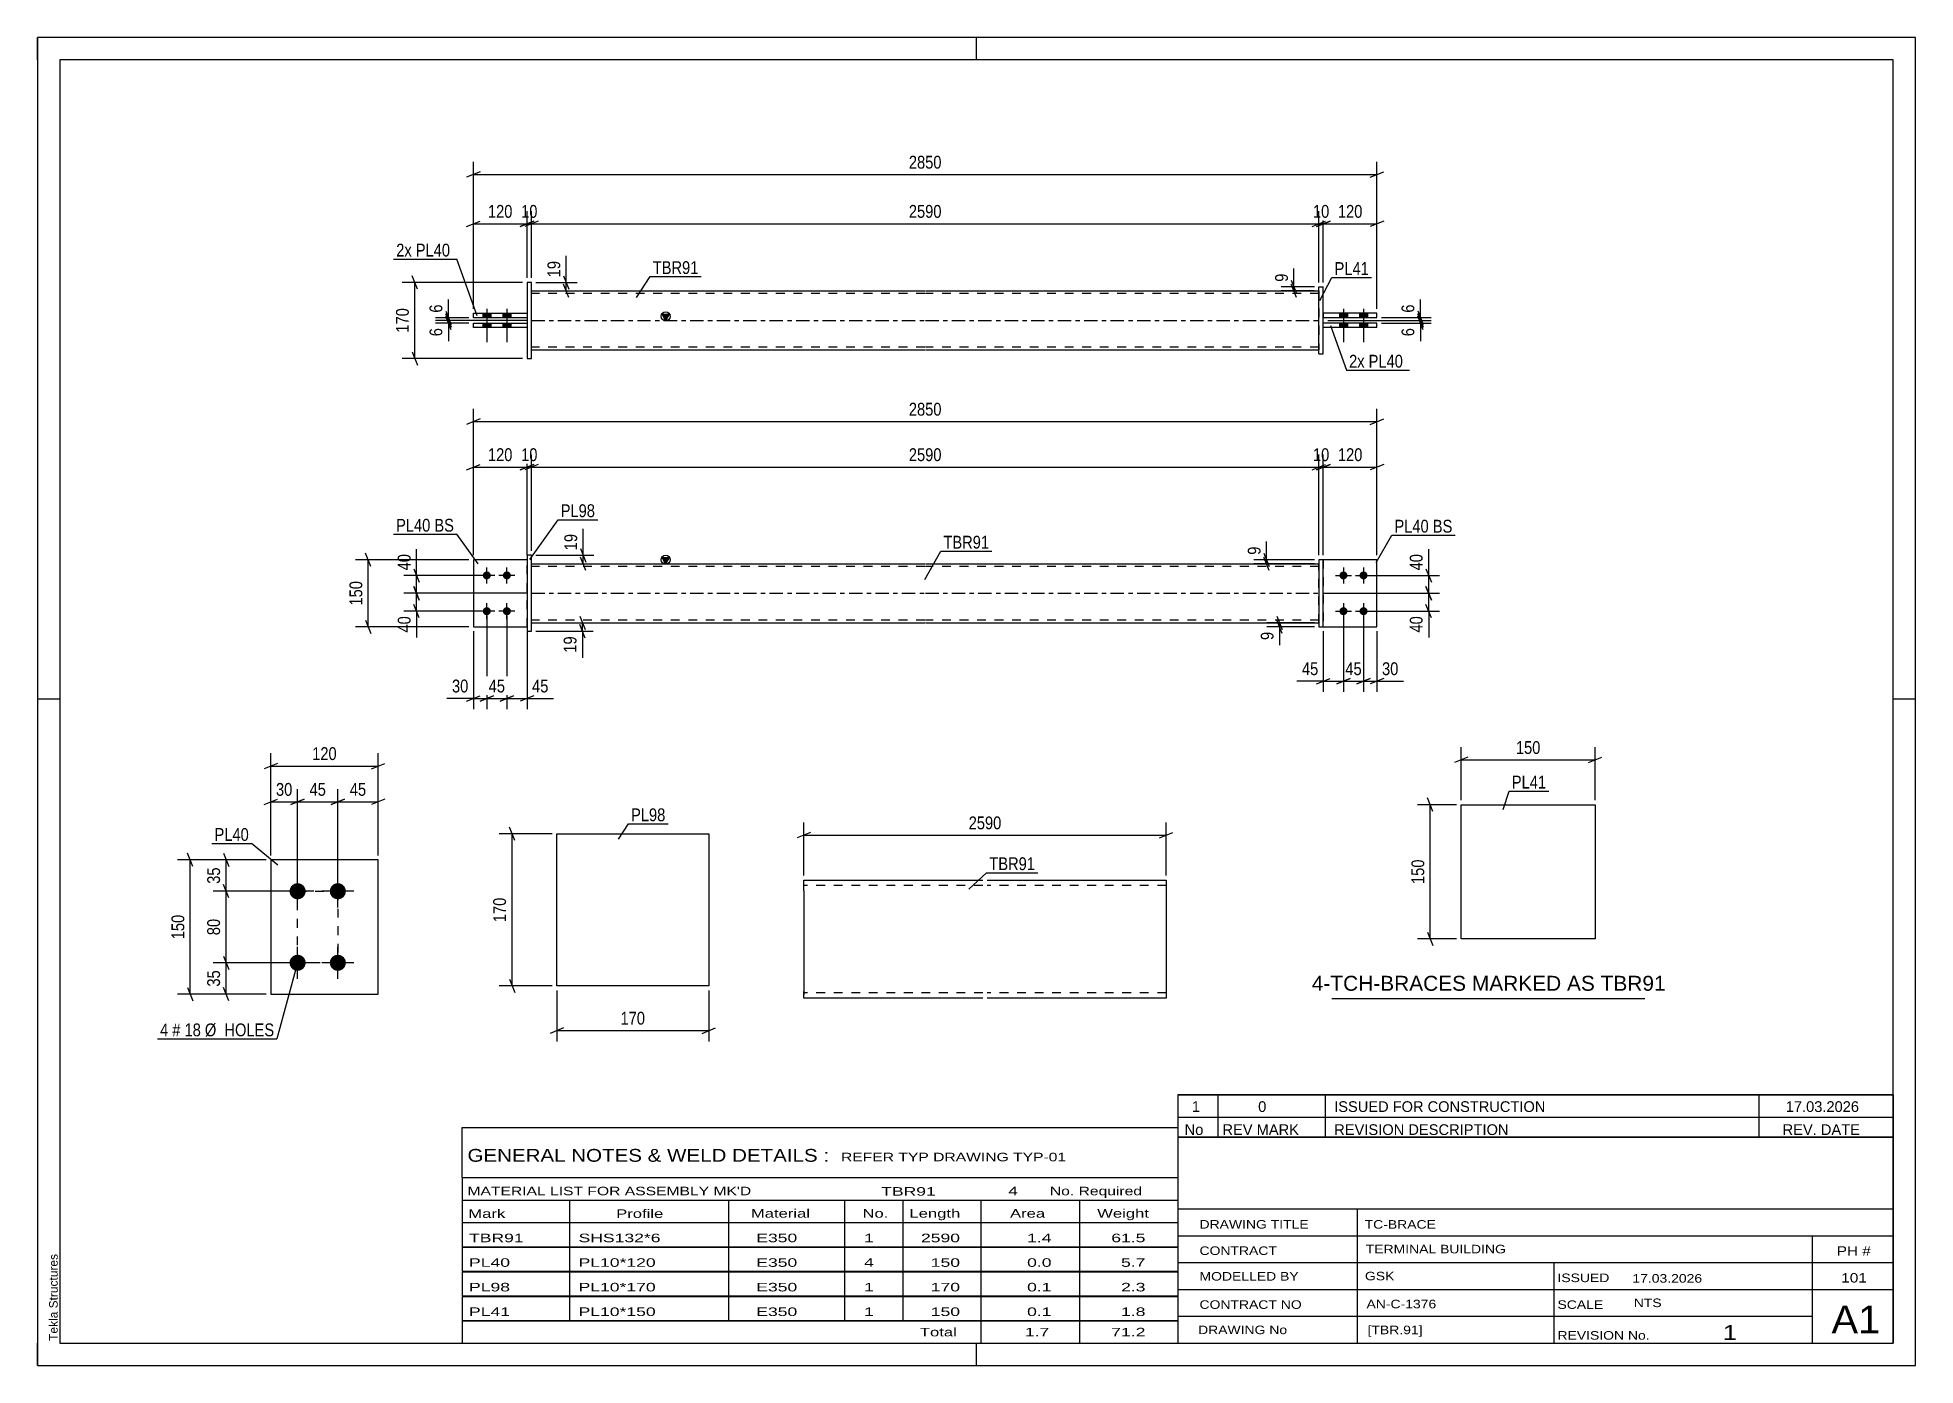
# Paper-space layout 'Layout1' of a CAD drawing. Header units: millimetres. Extents: x 0 to 420, y 0 to 297.
# The model-space entities are those that its viewports show. They can reach past a viewport. Long polylines and large blocks are cut down to what shows.
import ezdxf

# ---------------------------------------------------------------- set-up
doc = ezdxf.new("R2010")
doc.units = ezdxf.units.MM
doc.linetypes.add('DXK_LINE_DOT2', pattern=[3.9198, 1.9599, -1.9599])
doc.linetypes.add('DXK_LINE_DOT3', pattern=[5.9187, 2.979, -0.9799, 0.9799, -0.9799])
doc.layers.add('Viewport layer', color=7, linetype='Continuous', plot=False)
doc.styles.add('Arial', font='ARIAL.TTF', dxfattribs={"height": 0.2})
doc.styles.add('Arial Narrow', font='ARIALN.TTF', dxfattribs={"height": 0.2})

# ---------------------------------------------------------------- blocks, each defined once
blk = doc.blocks.new('Unknown-581591587-1127')
at = {"color": 5, "linetype": 'Continuous'}
for p, q in [((420, 297), (0, 297)), ((0, 297), (0, 0)), ((0, 292), (0, 297)), ((210, 292), (210, 297)), ((420, 0), (420, 297)), ((415, 292), (5, 292)), ((5, 292), (5, 5)), ((415, 5), (415, 292)), ((5, 149), (0, 149)), ((420, 149), (415, 149)), ((0, 0), (0, 5)), ((5, 5), (415, 5)), ((210, 0), (210, 5)), ((0, 0), (420, 0))]:
    blk.add_line(p, q, dxfattribs=at)
at = {"color": 174, "linetype": 'Continuous', "style": 'Arial'}
blk.add_text('Tekla Structures', height=1.9102, rotation=90, dxfattribs=at).set_placement((4.5, 5.5))
blk = doc.blocks.new('Part-581591587-2892 - 2891')
at = {"color": 2, "linetype": 'Continuous'}
for p, q in [((318.38, 125.42), (348.38, 125.42)), ((318.38, 95.42), (318.38, 125.42)), ((348.38, 125.42), (348.38, 95.42)), ((348.38, 95.42), (318.38, 95.42))]:
    blk.add_line(p, q, dxfattribs=at)
blk = doc.blocks.new('Part-581591587-1367 - 1364')
at = {"color": 2, "linetype": 'Continuous'}
for p, q in [((287.57, 180.2), (286.57, 180.2)), ((286.57, 180.2), (286.57, 165.2)), ((287.57, 165.2), (287.57, 180.2)), ((286.57, 165.2), (287.57, 165.2))]:
    blk.add_line(p, q, dxfattribs=at)
blk = doc.blocks.new('Part-581591587-1420 - 1364')
at = {"color": 7, "linetype": 'DXK_LINE_DOT2'}
for p, q in [((109.47, 180.2), (97.47, 180.2)), ((97.47, 180.2), (97.47, 165.2)), ((109.47, 165.2), (109.47, 180.2)), ((97.47, 165.2), (109.47, 165.2))]:
    blk.add_line(p, q, dxfattribs=at)
blk = doc.blocks.new('Bolt-581591587-1378 - 1364')
at = {"linetype": 'Continuous'}
for points in [[(100.47, 175.8, -1), (100.47, 177.6, -1)], [(104.97, 175.8, -1), (104.97, 177.6, -1)], [(100.47, 167.8, -1), (100.47, 169.6, -1)], [(104.97, 167.8, -1), (104.97, 169.6, -1)]]:
    blk.add_hatch(color=1, dxfattribs=at).paths.add_polyline_path(points)
at = {"color": 1, "linetype": 'Continuous'}
for p, q in [((102.27, 176.7), (98.67, 176.7)), ((100.47, 174.9), (100.47, 178.5)), ((106.77, 176.7), (103.17, 176.7)), ((104.97, 174.9), (104.97, 178.5)), ((102.27, 168.7), (98.67, 168.7)), ((100.47, 166.9), (100.47, 170.5)), ((106.77, 168.7), (103.17, 168.7)), ((104.97, 166.9), (104.97, 170.5))]:
    blk.add_line(p, q, dxfattribs=at)
blk = doc.blocks.new('Bolt-581591587-1379 - 1364')
at = {"linetype": 'Continuous'}
for points in [[(292.07, 177.6, -1), (292.07, 175.8, -1)], [(296.57, 177.6, -1), (296.57, 175.8, -1)], [(292.07, 169.6, -1), (292.07, 167.8, -1)], [(296.57, 169.6, -1), (296.57, 167.8, -1)]]:
    blk.add_hatch(color=1, dxfattribs=at).paths.add_polyline_path(points)
at = {"color": 1, "linetype": 'Continuous'}
for p, q in [((290.27, 176.7), (293.87, 176.7)), ((292.07, 178.5), (292.07, 174.9)), ((294.77, 176.7), (298.37, 176.7)), ((296.57, 178.5), (296.57, 174.9)), ((290.27, 168.7), (293.87, 168.7)), ((292.07, 170.5), (292.07, 166.9)), ((294.77, 168.7), (298.37, 168.7)), ((296.57, 170.5), (296.57, 166.9))]:
    blk.add_line(p, q, dxfattribs=at)
blk = doc.blocks.new('Part-581591587-1405 - 1364')
at = {"color": 2, "linetype": 'Continuous'}
for p, q in [((110.47, 181.2), (109.47, 181.2)), ((109.47, 181.2), (109.47, 164.2)), ((110.47, 164.2), (110.47, 181.2)), ((109.47, 164.2), (110.47, 164.2))]:
    blk.add_line(p, q, dxfattribs=at)
blk = doc.blocks.new('Part-581591587-1425 - 1364')
at = {"color": 2, "linetype": 'Continuous'}
for p, q in [((109.47, 180.2), (97.47, 180.2)), ((97.47, 180.2), (97.47, 165.2)), ((97.47, 165.2), (109.47, 165.2))]:
    blk.add_line(p, q, dxfattribs=at)
at = {"color": 7, "linetype": 'DXK_LINE_DOT2'}
blk.add_line((109.47, 165.2), (109.47, 180.2), dxfattribs=at)
blk = doc.blocks.new('Part-581591587-1440 - 1364')
at = {"linetype": 'Continuous'}
blk.add_hatch(color=2, dxfattribs=at).paths.add_polyline_path([(140.47, 179.3), (139.67, 180.7), (141.27, 180.7)])
at = {"color": 2, "linetype": 'Continuous'}
for p, q in [((140.47, 179.3), (139.67, 180.7)), ((139.67, 180.7), (141.27, 180.7)), ((141.27, 180.7), (140.47, 179.3)), ((110.47, 179.3), (198.47, 179.3)), ((198.57, 179.3), (286.57, 179.3)), ((110.47, 166.1), (198.47, 166.1)), ((198.57, 166.1), (286.57, 166.1))]:
    blk.add_line(p, q, dxfattribs=at)
at = {"color": 7, "linetype": 'DXK_LINE_DOT2'}
for p, q in [((110.47, 166.1), (110.47, 179.3)), ((198.47, 178.7), (110.47, 178.7)), ((286.57, 178.7), (198.57, 178.7)), ((286.57, 166.1), (286.57, 179.3)), ((198.47, 166.7), (110.47, 166.7)), ((286.57, 166.7), (198.57, 166.7))]:
    blk.add_line(p, q, dxfattribs=at)
at = {"color": 7, "linetype": 'DXK_LINE_DOT3'}
for p, q in [((110.47, 172.7), (198.47, 172.7)), ((198.57, 172.7), (286.57, 172.7))]:
    blk.add_line(p, q, dxfattribs=at)
at = {"color": 2, "linetype": 'Continuous'}
blk.add_circle((140.47, 180.2), 1, dxfattribs=at)
blk = doc.blocks.new('Part-581591587-1445 - 1364')
at = {"color": 2, "linetype": 'Continuous'}
for p, q in [((299.57, 180.2), (287.57, 180.2)), ((299.57, 165.2), (299.57, 180.2)), ((287.57, 165.2), (299.57, 165.2))]:
    blk.add_line(p, q, dxfattribs=at)
at = {"color": 7, "linetype": 'DXK_LINE_DOT2'}
blk.add_line((287.57, 180.2), (287.57, 165.2), dxfattribs=at)
blk = doc.blocks.new('Part-581591587-1450 - 1364')
at = {"color": 7, "linetype": 'DXK_LINE_DOT2'}
for p, q in [((299.57, 180.2), (287.57, 180.2)), ((287.57, 180.2), (287.57, 165.2)), ((299.57, 165.2), (299.57, 180.2)), ((287.57, 165.2), (299.57, 165.2))]:
    blk.add_line(p, q, dxfattribs=at)
blk = doc.blocks.new('Part-581591587-1793 - 1767')
at = {"color": 2, "linetype": 'Continuous'}
for p, q in [((97.47, 233.14), (109.47, 233.14)), ((97.47, 232.14), (97.47, 233.14)), ((109.47, 232.14), (97.47, 232.14))]:
    blk.add_line(p, q, dxfattribs=at)
at = {"color": 7, "linetype": 'DXK_LINE_DOT2'}
blk.add_line((109.47, 233.14), (109.47, 232.14), dxfattribs=at)
blk = doc.blocks.new('Part-581591587-1778 - 1767')
at = {"color": 2, "linetype": 'Continuous'}
for p, q in [((287.57, 232.15), (287.57, 233.15)), ((299.57, 233.15), (287.57, 233.15)), ((299.57, 232.15), (287.57, 232.15)), ((299.57, 232.15), (299.57, 233.15))]:
    blk.add_line(p, q, dxfattribs=at)
blk = doc.blocks.new('Part-581591587-1798 - 1767')
at = {"color": 2, "linetype": 'Continuous'}
for p, q in [((97.47, 234.34), (97.47, 235.34)), ((97.47, 235.34), (109.47, 235.34)), ((109.47, 234.34), (97.47, 234.34))]:
    blk.add_line(p, q, dxfattribs=at)
at = {"color": 7, "linetype": 'DXK_LINE_DOT2'}
blk.add_line((109.47, 235.34), (109.47, 234.34), dxfattribs=at)
blk = doc.blocks.new('Part-581591587-1773 - 1767')
at = {"linetype": 'Continuous'}
blk.add_hatch(color=2, dxfattribs=at).paths.add_polyline_path([(140.47, 233.74), (139.67, 235.14), (141.27, 235.14)])
at = {"color": 2, "linetype": 'Continuous'}
for p, q in [((110.47, 240.34), (198.47, 240.34)), ((198.57, 240.34), (286.57, 240.34)), ((140.47, 233.74), (139.67, 235.14)), ((139.67, 235.14), (141.27, 235.14)), ((141.27, 235.14), (140.47, 233.74)), ((110.47, 227.14), (198.47, 227.14)), ((198.57, 227.14), (286.57, 227.14))]:
    blk.add_line(p, q, dxfattribs=at)
at = {"color": 7, "linetype": 'DXK_LINE_DOT2'}
for p, q in [((110.47, 227.14), (110.47, 240.34)), ((198.47, 239.74), (110.47, 239.74)), ((286.57, 239.74), (198.57, 239.74)), ((286.57, 240.34), (286.57, 227.14)), ((198.47, 227.74), (110.47, 227.74)), ((286.57, 227.74), (198.57, 227.74))]:
    blk.add_line(p, q, dxfattribs=at)
at = {"color": 7, "linetype": 'DXK_LINE_DOT3'}
for p, q in [((110.47, 233.74), (198.47, 233.74)), ((198.57, 233.74), (286.57, 233.74))]:
    blk.add_line(p, q, dxfattribs=at)
at = {"color": 2, "linetype": 'Continuous'}
blk.add_circle((140.47, 234.64), 1, dxfattribs=at)
blk = doc.blocks.new('Part-581591587-1783 - 1767')
at = {"color": 2, "linetype": 'Continuous'}
for p, q in [((299.57, 235.35), (287.57, 235.35)), ((287.57, 235.35), (287.57, 234.35)), ((299.57, 234.35), (299.57, 235.35)), ((287.57, 234.35), (299.57, 234.35))]:
    blk.add_line(p, q, dxfattribs=at)
blk = doc.blocks.new('Part-581591587-1799 - 1767')
at = {"color": 2, "linetype": 'Continuous'}
for p, q in [((110.47, 242.24), (109.47, 242.24)), ((109.47, 242.24), (109.47, 225.24)), ((110.47, 225.24), (110.47, 242.24)), ((109.47, 225.24), (110.47, 225.24))]:
    blk.add_line(p, q, dxfattribs=at)
blk = doc.blocks.new('Part-581591587-1788 - 1767')
at = {"color": 2, "linetype": 'Continuous'}
for p, q in [((286.57, 226.25), (286.57, 241.25)), ((286.57, 241.25), (287.57, 241.25)), ((287.57, 226.25), (287.57, 241.25)), ((286.57, 226.25), (287.57, 226.25))]:
    blk.add_line(p, q, dxfattribs=at)
blk = doc.blocks.new('Bolt-581591587-1800 - 1767')
at = {"linetype": 'Continuous'}
for points in [[(292.97, 235.34), (291.17, 235.34), (291.17, 234.34), (292.97, 234.34)], [(292.97, 235.34), (291.17, 235.34), (291.17, 234.34), (292.97, 234.34)], [(297.47, 235.34), (295.67, 235.34), (295.67, 234.34), (297.47, 234.34)], [(297.47, 235.34), (295.67, 235.34), (295.67, 234.34), (297.47, 234.34)], [(292.97, 233.14), (291.17, 233.14), (291.17, 232.14), (292.97, 232.14)], [(292.97, 233.14), (291.17, 233.14), (291.17, 232.14), (292.97, 232.14)], [(297.47, 233.14), (295.67, 233.14), (295.67, 232.14), (297.47, 232.14)], [(297.47, 233.14), (295.67, 233.14), (295.67, 232.14), (297.47, 232.14)]]:
    blk.add_hatch(color=1, dxfattribs=at).paths.add_polyline_path(points)
at = {"color": 1, "linetype": 'Continuous'}
for p, q in [((291.17, 235.34), (291.17, 234.34)), ((291.17, 235.34), (291.17, 234.34)), ((292.07, 236.34), (292.07, 228.84)), ((292.07, 236.34), (292.07, 228.84)), ((292.97, 235.34), (292.97, 234.34)), ((292.97, 235.34), (292.97, 234.34)), ((295.67, 235.34), (295.67, 234.34)), ((295.67, 235.34), (295.67, 234.34)), ((296.57, 236.34), (296.57, 228.84)), ((296.57, 236.34), (296.57, 228.84)), ((297.47, 235.34), (297.47, 234.34)), ((297.47, 235.34), (297.47, 234.34)), ((291.17, 233.14), (291.17, 232.14)), ((291.17, 233.14), (291.17, 232.14)), ((292.97, 233.14), (292.97, 232.14)), ((292.97, 233.14), (292.97, 232.14)), ((295.67, 233.14), (295.67, 232.14)), ((295.67, 233.14), (295.67, 232.14)), ((297.47, 233.14), (297.47, 232.14)), ((297.47, 233.14), (297.47, 232.14))]:
    blk.add_line(p, q, dxfattribs=at)
blk = doc.blocks.new('Bolt-581591587-1801 - 1767')
at = {"linetype": 'Continuous'}
for points in [[(99.57, 234.34), (101.37, 234.34), (101.37, 235.34), (99.57, 235.34)], [(99.57, 234.34), (101.37, 234.34), (101.37, 235.34), (99.57, 235.34)], [(104.07, 234.34), (105.87, 234.34), (105.87, 235.34), (104.07, 235.34)], [(104.07, 234.34), (105.87, 234.34), (105.87, 235.34), (104.07, 235.34)], [(99.57, 232.14), (101.37, 232.14), (101.37, 233.14), (99.57, 233.14)], [(99.57, 232.14), (101.37, 232.14), (101.37, 233.14), (99.57, 233.14)], [(104.07, 232.14), (105.87, 232.14), (105.87, 233.14), (104.07, 233.14)], [(104.07, 232.14), (105.87, 232.14), (105.87, 233.14), (104.07, 233.14)]]:
    blk.add_hatch(color=1, dxfattribs=at).paths.add_polyline_path(points)
at = {"color": 1, "linetype": 'Continuous'}
for p, q in [((99.57, 235.34), (99.57, 234.34)), ((99.57, 235.34), (99.57, 234.34)), ((100.47, 236.34), (100.47, 228.84)), ((100.47, 236.34), (100.47, 228.84)), ((101.37, 235.34), (101.37, 234.34)), ((101.37, 235.34), (101.37, 234.34)), ((104.07, 235.34), (104.07, 234.34)), ((104.07, 235.34), (104.07, 234.34)), ((104.97, 236.34), (104.97, 228.84)), ((104.97, 236.34), (104.97, 228.84)), ((105.87, 235.34), (105.87, 234.34)), ((105.87, 235.34), (105.87, 234.34)), ((99.57, 233.14), (99.57, 232.14)), ((99.57, 233.14), (99.57, 232.14)), ((101.37, 233.14), (101.37, 232.14)), ((101.37, 233.14), (101.37, 232.14)), ((104.07, 233.14), (104.07, 232.14)), ((104.07, 233.14), (104.07, 232.14)), ((105.87, 233.14), (105.87, 232.14)), ((105.87, 233.14), (105.87, 232.14))]:
    blk.add_line(p, q, dxfattribs=at)
blk = doc.blocks.new('Bolt-581591587-2103 - 2040')
at = {"linetype": 'Continuous'}
for points in [[(58.16, 104.26, -1), (58.16, 107.86, -1)], [(67.16, 104.26, -1), (67.16, 107.86, -1)], [(58.16, 88.26, -1), (58.16, 91.86, -1)], [(67.16, 88.26, -1), (67.16, 91.86, -1)]]:
    blk.add_hatch(color=1, dxfattribs=at).paths.add_polyline_path(points)
at = {"color": 1, "linetype": 'Continuous'}
for p, q in [((58.16, 102.46), (58.16, 109.66)), ((67.16, 102.46), (67.16, 109.66)), ((61.76, 106.06), (54.56, 106.06)), ((70.76, 106.06), (63.56, 106.06)), ((58.16, 86.46), (58.16, 93.66)), ((67.16, 86.46), (67.16, 93.66)), ((61.76, 90.06), (54.56, 90.06)), ((70.76, 90.06), (63.56, 90.06))]:
    blk.add_line(p, q, dxfattribs=at)
blk = doc.blocks.new('Part-581591587-2108 - 2040')
at = {"color": 2, "linetype": 'Continuous'}
for p, q in [((76.16, 113.06), (52.16, 113.06)), ((52.16, 113.06), (52.16, 83.06)), ((76.16, 83.06), (76.16, 113.06)), ((52.16, 83.06), (76.16, 83.06))]:
    blk.add_line(p, q, dxfattribs=at)
blk = doc.blocks.new('Part-581591587-2231 - 2225')
at = {"color": 2, "linetype": 'Continuous'}
for p, q in [((116.12, 84.88), (116.12, 118.88)), ((116.12, 118.88), (150.12, 118.88)), ((150.12, 118.88), (150.12, 84.88)), ((150.12, 84.88), (116.12, 84.88))]:
    blk.add_line(p, q, dxfattribs=at)
blk = doc.blocks.new('Part-581591587-2256 - 2248')
at = {"color": 2, "linetype": 'Continuous'}
for p, q in [((171.41, 106.17), (171.41, 108.57)), ((171.41, 108.57), (211.41, 108.57)), ((171.41, 106.17), (171.41, 83.66)), ((212.41, 108.57), (252.41, 108.57)), ((252.41, 108.57), (252.41, 82.17)), ((171.41, 82.36), (171.41, 83.66)), ((171.41, 82.17), (171.41, 82.36)), ((211.41, 82.17), (171.41, 82.17)), ((252.41, 82.17), (212.41, 82.17))]:
    blk.add_line(p, q, dxfattribs=at)
at = {"color": 7, "linetype": 'DXK_LINE_DOT2'}
for p, q in [((211.41, 107.37), (171.41, 107.37)), ((252.41, 107.37), (212.41, 107.37)), ((252.41, 108.39), (252.41, 108.57)), ((171.41, 83.66), (171.41, 82.88)), ((171.41, 83.37), (171.41, 83.47)), ((211.41, 83.37), (171.41, 83.37)), ((252.41, 83.37), (212.41, 83.37)), ((252.41, 83.37), (252.41, 83.47))]:
    blk.add_line(p, q, dxfattribs=at)
blk = doc.blocks.new('Rectangle-581591587-2210 - 2040')
at = {"color": 1, "linetype": 'DXK_LINE_DOT2'}
blk.add_lwpolyline([(58.16, 106.06), (67.16, 106.06), (67.16, 90.06), (58.16, 90.06), (58.16, 106.06)], close=True, dxfattribs=at)
blk = doc.blocks.new('StraightDimension-581591587-2900 - 2891')
at = {"color": 7, "linetype": 'Continuous'}
for p, q in [((319.88, 136.02), (316.88, 134.82)), ((318.38, 126.42), (318.38, 138.27)), ((318.38, 135.42), (348.38, 135.42)), ((346.88, 134.82), (349.88, 136.02)), ((348.38, 126.42), (348.38, 138.27))]:
    blk.add_line(p, q, dxfattribs=at)
at = {"color": 0}
blk.add_wipeout([(336.72, 136.17), (336.72, 140.37), (330.04, 140.37), (330.04, 136.17)], dxfattribs=at)
at = {"color": 3, "style": 'Arial Narrow'}
blk.add_text('150', height=2.863, dxfattribs=at).set_placement((330.64, 136.77))
blk = doc.blocks.new('StraightDimension-581591587-2978 - 2891')
at = {"color": 7, "linetype": 'Continuous'}
for p, q in [((312.09, 123.92), (310.89, 126.92)), ((317.38, 125.42), (308.64, 125.42)), ((311.49, 95.42), (311.49, 125.42)), ((310.89, 96.92), (312.09, 93.92)), ((317.38, 95.42), (308.64, 95.42))]:
    blk.add_line(p, q, dxfattribs=at)
at = {"color": 0}
blk.add_wipeout([(310.74, 113.76), (306.54, 113.76), (306.54, 107.08), (310.74, 107.08)], dxfattribs=at)
at = {"color": 3, "style": 'Arial Narrow'}
blk.add_text('150', height=2.863, rotation=90.0002, dxfattribs=at).set_placement((310.14, 107.68))
blk = doc.blocks.new('StraightDimension-581591587-1609 - 1364')
at = {"color": 7, "linetype": 'Continuous'}
for p, q in [((109.47, 172.7), (81.93, 172.7)), ((84.18, 174.2), (85.38, 171.2)), ((84.78, 168.7), (84.78, 172.7)), ((99.47, 168.7), (81.93, 168.7)), ((85.38, 167.2), (84.18, 170.2))]:
    blk.add_line(p, q, dxfattribs=at)
at = {"color": 0}
blk.add_wipeout([(84.03, 168.17), (79.83, 168.17), (79.83, 163.32), (84.03, 163.32)], dxfattribs=at)
at = {"color": 7, "linetype": 'Continuous'}
blk.add_line((84.78, 168.7), (84.78, 162.79), dxfattribs=at)
blk.add_line((84.78, 168.7), (84.78, 162.79), dxfattribs=at)
at = {"color": 3, "style": 'Arial Narrow'}
blk.add_text('40', height=2.863, rotation=90.0002, dxfattribs=at).set_placement((83.43, 163.92))
blk = doc.blocks.new('StraightDimension-581591587-1665 - 1364')
at = {"color": 7, "linetype": 'Continuous'}
for p, q in [((292.07, 167.7), (292.07, 150.65)), ((296.57, 167.7), (296.57, 150.65)), ((290.57, 152.45), (293.57, 153.65)), ((292.07, 153.05), (296.57, 153.05)), ((298.07, 153.65), (295.07, 152.45))]:
    blk.add_line(p, q, dxfattribs=at)
at = {"color": 0}
blk.add_wipeout([(296.75, 153.8), (296.75, 158), (291.9, 158), (291.9, 153.8)], dxfattribs=at)
at = {"color": 3, "style": 'Arial Narrow'}
blk.add_text('45', height=2.863, dxfattribs=at).set_placement((292.5, 154.4))
blk = doc.blocks.new('StraightDimension-581591587-1505 - 1364')
at = {"color": 7, "linetype": 'Continuous'}
for p, q in [((286.57, 181.2), (286.57, 203.77)), ((287.57, 181.2), (287.57, 203.77)), ((285.07, 200.32), (288.07, 201.52)), ((289.07, 201.52), (286.07, 200.32)), ((286.57, 200.92), (287.57, 200.92))]:
    blk.add_line(p, q, dxfattribs=at)
at = {"color": 0}
blk.add_wipeout([(289.5, 201.67), (289.5, 205.87), (284.65, 205.87), (284.65, 201.67)], dxfattribs=at)
at = {"color": 3, "style": 'Arial Narrow'}
blk.add_text('10', height=2.863, dxfattribs=at).set_placement((285.25, 202.27))
blk = doc.blocks.new('StraightDimension-581591587-1703 - 1364')
at = {"color": 7, "linetype": 'Continuous'}
for p, q in [((297.57, 176.7), (313.53, 176.7)), ((310.53, 178.2), (311.73, 175.2)), ((311.13, 172.7), (311.13, 176.7)), ((287.57, 172.7), (313.53, 172.7)), ((311.73, 171.2), (310.53, 174.2))]:
    blk.add_line(p, q, dxfattribs=at)
at = {"color": 0}
blk.add_wipeout([(310.38, 182.08), (306.18, 182.08), (306.18, 177.22), (310.38, 177.22)], dxfattribs=at)
at = {"color": 7, "linetype": 'Continuous'}
blk.add_line((311.13, 176.7), (311.13, 182.6), dxfattribs=at)
blk.add_line((311.13, 176.7), (311.13, 182.6), dxfattribs=at)
at = {"color": 3, "style": 'Arial Narrow'}
blk.add_text('40', height=2.863, rotation=90.0002, dxfattribs=at).set_placement((309.78, 177.82))
blk = doc.blocks.new('StraightDimension-581591587-1600 - 1364')
at = {"color": 7, "linetype": 'Continuous'}
for p, q in [((111.47, 181.2), (124.43, 181.2)), ((121.43, 182.7), (122.63, 179.7)), ((122.63, 177.8), (121.43, 180.8)), ((122.03, 179.3), (122.03, 181.2)), ((111.47, 179.3), (124.43, 179.3))]:
    blk.add_line(p, q, dxfattribs=at)
at = {"color": 0}
blk.add_wipeout([(121.28, 186.58), (117.08, 186.58), (117.08, 181.72), (121.28, 181.72)], dxfattribs=at)
at = {"color": 7, "linetype": 'Continuous'}
blk.add_line((122.03, 181.2), (122.03, 187.1), dxfattribs=at)
blk.add_line((122.03, 181.2), (122.03, 187.1), dxfattribs=at)
at = {"color": 3, "style": 'Arial Narrow'}
blk.add_text('19', height=2.863, rotation=90.0002, dxfattribs=at).set_placement((120.68, 182.32))
blk = doc.blocks.new('StraightDimension-581591587-1649 - 1364')
at = {"color": 7, "linetype": 'Continuous'}
for p, q in [((287.57, 164.2), (287.57, 150.65)), ((292.07, 167.7), (292.07, 150.65)), ((286.07, 152.45), (289.07, 153.65)), ((287.57, 153.05), (292.07, 153.05)), ((293.57, 153.65), (290.57, 152.45))]:
    blk.add_line(p, q, dxfattribs=at)
at = {"color": 0}
blk.add_wipeout([(287.05, 153.8), (287.05, 158), (282.19, 158), (282.19, 153.8)], dxfattribs=at)
at = {"color": 7, "linetype": 'Continuous'}
blk.add_line((287.57, 153.05), (281.67, 153.05), dxfattribs=at)
blk.add_line((287.57, 153.05), (281.67, 153.05), dxfattribs=at)
at = {"color": 3, "style": 'Arial Narrow'}
blk.add_text('45', height=2.863, dxfattribs=at).set_placement((282.79, 154.4))
blk = doc.blocks.new('StraightDimension-581591587-1560 - 1364')
at = {"color": 7, "linetype": 'Continuous'}
for p, q in [((97.47, 164.2), (97.47, 146.78)), ((100.47, 167.7), (100.47, 146.78)), ((95.97, 148.58), (98.97, 149.78)), ((97.47, 149.18), (100.47, 149.18)), ((101.97, 149.78), (98.97, 148.58))]:
    blk.add_line(p, q, dxfattribs=at)
at = {"color": 0}
blk.add_wipeout([(96.95, 149.93), (96.95, 154.13), (92.09, 154.13), (92.09, 149.93)], dxfattribs=at)
at = {"color": 7, "linetype": 'Continuous'}
blk.add_line((97.47, 149.18), (91.57, 149.18), dxfattribs=at)
blk.add_line((97.47, 149.18), (91.57, 149.18), dxfattribs=at)
at = {"color": 3, "style": 'Arial Narrow'}
blk.add_text('30', height=2.863, dxfattribs=at).set_placement((92.69, 150.53))
blk = doc.blocks.new('StraightDimension-581591587-1640 - 1364')
at = {"color": 7, "linetype": 'Continuous'}
for p, q in [((285.57, 166.1), (274.93, 166.1)), ((285.57, 165.2), (274.93, 165.2)), ((277.18, 167.6), (278.38, 164.6)), ((278.38, 163.7), (277.18, 166.7)), ((277.78, 165.2), (277.78, 166.1))]:
    blk.add_line(p, q, dxfattribs=at)
at = {"color": 0}
blk.add_wipeout([(277.03, 164.67), (272.83, 164.67), (272.83, 161.65), (277.03, 161.65)], dxfattribs=at)
at = {"color": 7, "linetype": 'Continuous'}
blk.add_line((277.78, 165.2), (277.78, 161.12), dxfattribs=at)
blk.add_line((277.78, 165.2), (277.78, 161.12), dxfattribs=at)
at = {"color": 3, "style": 'Arial Narrow'}
blk.add_text('9', height=2.86, rotation=90.0002, dxfattribs=at).set_placement((276.43, 162.25))
blk = doc.blocks.new('StraightDimension-581591587-1452 - 1364')
at = {"color": 7, "linetype": 'Continuous'}
for p, q in [((97.47, 181.2), (97.47, 203.77)), ((109.47, 181.2), (109.47, 203.77)), ((95.97, 200.32), (98.97, 201.52)), ((97.47, 200.92), (109.47, 200.92)), ((110.97, 201.52), (107.97, 200.32))]:
    blk.add_line(p, q, dxfattribs=at)
at = {"color": 0}
blk.add_wipeout([(106.82, 201.67), (106.82, 205.87), (100.13, 205.87), (100.13, 201.67)], dxfattribs=at)
at = {"color": 3, "style": 'Arial Narrow'}
blk.add_text('120', height=2.863, dxfattribs=at).set_placement((100.73, 202.27))
blk = doc.blocks.new('StraightDimension-581591587-1730 - 1364')
at = {"color": 7, "linetype": 'Continuous'}
for p, q in [((274.29, 181.7), (275.49, 178.7)), ((275.49, 177.8), (274.29, 180.8)), ((285.57, 180.2), (272.04, 180.2)), ((285.57, 179.3), (272.04, 179.3)), ((274.89, 179.3), (274.89, 180.2))]:
    blk.add_line(p, q, dxfattribs=at)
at = {"color": 0}
blk.add_wipeout([(274.14, 183.75), (269.94, 183.75), (269.94, 180.72), (274.14, 180.72)], dxfattribs=at)
at = {"color": 7, "linetype": 'Continuous'}
blk.add_line((274.89, 180.2), (274.89, 184.28), dxfattribs=at)
blk.add_line((274.89, 180.2), (274.89, 184.28), dxfattribs=at)
at = {"color": 3, "style": 'Arial Narrow'}
blk.add_text('9', height=2.86, rotation=90.0002, dxfattribs=at).set_placement((273.54, 181.32))
blk = doc.blocks.new('StraightDimension-581591587-1479 - 1364')
at = {"color": 7, "linetype": 'Continuous'}
for p, q in [((109.47, 181.2), (109.47, 203.77)), ((110.47, 182.2), (110.47, 203.77)), ((107.97, 200.32), (110.97, 201.52)), ((111.97, 201.52), (108.97, 200.32)), ((109.47, 200.92), (110.47, 200.92))]:
    blk.add_line(p, q, dxfattribs=at)
at = {"color": 0}
blk.add_wipeout([(112.4, 201.67), (112.4, 205.87), (107.55, 205.87), (107.55, 201.67)], dxfattribs=at)
at = {"color": 3, "style": 'Arial Narrow'}
blk.add_text('10', height=2.863, dxfattribs=at).set_placement((108.15, 202.27))
blk = doc.blocks.new('StraightDimension-581591587-1577 - 1364')
at = {"color": 7, "linetype": 'Continuous'}
for p, q in [((104.97, 167.7), (104.97, 146.78)), ((109.47, 164.2), (109.47, 146.78)), ((103.47, 148.58), (106.47, 149.78)), ((104.97, 149.18), (109.47, 149.18)), ((110.97, 149.78), (107.97, 148.58))]:
    blk.add_line(p, q, dxfattribs=at)
at = {"color": 0}
blk.add_wipeout([(114.86, 149.93), (114.86, 154.13), (110, 154.13), (110, 149.93)], dxfattribs=at)
at = {"color": 7, "linetype": 'Continuous'}
blk.add_line((109.47, 149.18), (115.38, 149.18), dxfattribs=at)
blk.add_line((109.47, 149.18), (115.38, 149.18), dxfattribs=at)
at = {"color": 3, "style": 'Arial Narrow'}
blk.add_text('45', height=2.863, dxfattribs=at).set_placement((110.6, 150.53))
blk = doc.blocks.new('StraightDimension-581591587-1496 - 1364')
at = {"color": 7, "linetype": 'Continuous'}
for p, q in [((110.47, 182.2), (110.47, 203.77)), ((286.57, 181.2), (286.57, 203.77)), ((111.97, 201.52), (108.97, 200.32)), ((110.47, 200.92), (286.57, 200.92)), ((285.07, 200.32), (288.07, 201.52))]:
    blk.add_line(p, q, dxfattribs=at)
at = {"color": 0}
blk.add_wipeout([(202.78, 201.67), (202.78, 205.87), (194.27, 205.87), (194.27, 201.67)], dxfattribs=at)
at = {"color": 3, "style": 'Arial Narrow'}
blk.add_text('2590', height=2.863, dxfattribs=at).set_placement((194.87, 202.27))
blk = doc.blocks.new('StraightDimension-581591587-1523 - 1364')
at = {"color": 7, "linetype": 'Continuous'}
for p, q in [((287.57, 181.2), (287.57, 203.77)), ((299.57, 181.2), (299.57, 203.77)), ((286.07, 200.32), (289.07, 201.52)), ((287.57, 200.92), (299.57, 200.92)), ((301.07, 201.52), (298.07, 200.32))]:
    blk.add_line(p, q, dxfattribs=at)
at = {"color": 0}
blk.add_wipeout([(296.92, 201.67), (296.92, 205.87), (290.23, 205.87), (290.23, 201.67)], dxfattribs=at)
at = {"color": 3, "style": 'Arial Narrow'}
blk.add_text('120', height=2.863, dxfattribs=at).set_placement((290.83, 202.27))
blk = doc.blocks.new('StraightDimension-581591587-1546 - 1364')
at = {"color": 7, "linetype": 'Continuous'}
for p, q in [((98.97, 211.69), (95.97, 210.49)), ((97.47, 181.2), (97.47, 213.94)), ((97.47, 211.09), (299.57, 211.09)), ((298.07, 210.49), (301.07, 211.69)), ((299.57, 181.2), (299.57, 213.94))]:
    blk.add_line(p, q, dxfattribs=at)
at = {"color": 0}
blk.add_wipeout([(202.78, 211.84), (202.78, 216.04), (194.27, 216.04), (194.27, 211.84)], dxfattribs=at)
at = {"color": 3, "style": 'Arial Narrow'}
blk.add_text('2850', height=2.863, dxfattribs=at).set_placement((194.87, 212.44))
blk = doc.blocks.new('StraightDimension-581591587-1570 - 1364')
at = {"color": 7, "linetype": 'Continuous'}
for p, q in [((100.47, 167.7), (100.47, 146.78)), ((104.97, 167.7), (104.97, 146.78)), ((98.97, 148.58), (101.97, 149.78)), ((100.47, 149.18), (104.97, 149.18)), ((106.47, 149.78), (103.47, 148.58))]:
    blk.add_line(p, q, dxfattribs=at)
at = {"color": 0}
blk.add_wipeout([(105.15, 149.93), (105.15, 154.13), (100.3, 154.13), (100.3, 149.93)], dxfattribs=at)
at = {"color": 3, "style": 'Arial Narrow'}
blk.add_text('45', height=2.863, dxfattribs=at).set_placement((100.9, 150.53))
blk = doc.blocks.new('StraightDimension-581591587-1591 - 1364')
at = {"color": 7, "linetype": 'Continuous'}
for p, q in [((111.47, 166.1), (124.28, 166.1)), ((111.47, 164.2), (124.28, 164.2)), ((121.28, 167.6), (122.48, 164.6)), ((122.48, 162.7), (121.28, 165.7)), ((121.88, 164.2), (121.88, 166.1))]:
    blk.add_line(p, q, dxfattribs=at)
at = {"color": 0}
blk.add_wipeout([(121.13, 163.67), (116.93, 163.67), (116.93, 158.82), (121.13, 158.82)], dxfattribs=at)
at = {"color": 7, "linetype": 'Continuous'}
blk.add_line((121.88, 164.2), (121.88, 158.29), dxfattribs=at)
blk.add_line((121.88, 164.2), (121.88, 158.29), dxfattribs=at)
at = {"color": 3, "style": 'Arial Narrow'}
blk.add_text('19', height=2.863, rotation=90.0002, dxfattribs=at).set_placement((120.53, 159.42))
blk = doc.blocks.new('StraightDimension-581591587-1626 - 1364')
at = {"color": 7, "linetype": 'Continuous'}
for p, q in [((99.47, 176.7), (81.93, 176.7)), ((84.18, 178.2), (85.38, 175.2)), ((84.78, 172.7), (84.78, 176.7)), ((109.47, 172.7), (81.93, 172.7)), ((85.38, 171.2), (84.18, 174.2))]:
    blk.add_line(p, q, dxfattribs=at)
at = {"color": 0}
blk.add_wipeout([(84.03, 182.08), (79.83, 182.08), (79.83, 177.22), (84.03, 177.22)], dxfattribs=at)
at = {"color": 7, "linetype": 'Continuous'}
blk.add_line((84.78, 176.7), (84.78, 182.6), dxfattribs=at)
blk.add_line((84.78, 176.7), (84.78, 182.6), dxfattribs=at)
at = {"color": 3, "style": 'Arial Narrow'}
blk.add_text('40', height=2.863, rotation=90.0002, dxfattribs=at).set_placement((83.43, 177.82))
blk = doc.blocks.new('StraightDimension-581591587-1675 - 1364')
at = {"color": 7, "linetype": 'Continuous'}
for p, q in [((296.57, 167.7), (296.57, 150.65)), ((299.57, 164.2), (299.57, 150.65)), ((295.07, 152.45), (298.07, 153.65)), ((296.57, 153.05), (299.57, 153.05)), ((301.07, 153.65), (298.07, 152.45))]:
    blk.add_line(p, q, dxfattribs=at)
at = {"color": 0}
blk.add_wipeout([(304.96, 153.8), (304.96, 158), (300.1, 158), (300.1, 153.8)], dxfattribs=at)
at = {"color": 7, "linetype": 'Continuous'}
blk.add_line((299.57, 153.05), (305.48, 153.05), dxfattribs=at)
blk.add_line((299.57, 153.05), (305.48, 153.05), dxfattribs=at)
at = {"color": 3, "style": 'Arial Narrow'}
blk.add_text('30', height=2.863, dxfattribs=at).set_placement((300.7, 154.4))
blk = doc.blocks.new('StraightDimension-581591587-1689 - 1364')
at = {"color": 7, "linetype": 'Continuous'}
for p, q in [((74.57, 178.7), (73.37, 181.7)), ((96.47, 180.2), (71.12, 180.2)), ((73.97, 165.2), (73.97, 180.2)), ((96.47, 165.2), (71.12, 165.2)), ((73.37, 166.7), (74.57, 163.7))]:
    blk.add_line(p, q, dxfattribs=at)
at = {"color": 0}
blk.add_wipeout([(73.22, 176.04), (69.02, 176.04), (69.02, 169.36), (73.22, 169.36)], dxfattribs=at)
at = {"color": 3, "style": 'Arial Narrow'}
blk.add_text('150', height=2.863, rotation=90.0002, dxfattribs=at).set_placement((72.62, 169.96))
blk = doc.blocks.new('StraightDimension-581591587-1716 - 1364')
at = {"color": 7, "linetype": 'Continuous'}
for p, q in [((287.57, 172.7), (313.53, 172.7)), ((310.53, 174.2), (311.73, 171.2)), ((311.13, 168.7), (311.13, 172.7)), ((297.57, 168.7), (313.53, 168.7)), ((311.73, 167.2), (310.53, 170.2))]:
    blk.add_line(p, q, dxfattribs=at)
at = {"color": 0}
blk.add_wipeout([(310.38, 168.17), (306.18, 168.17), (306.18, 163.32), (310.38, 163.32)], dxfattribs=at)
at = {"color": 7, "linetype": 'Continuous'}
blk.add_line((311.13, 168.7), (311.13, 162.79), dxfattribs=at)
blk.add_line((311.13, 168.7), (311.13, 162.79), dxfattribs=at)
at = {"color": 3, "style": 'Arial Narrow'}
blk.add_text('40', height=2.863, rotation=90.0002, dxfattribs=at).set_placement((309.78, 163.92))
blk = doc.blocks.new('StraightDimension-581591587-1890 - 1767')
at = {"color": 7, "linetype": 'Continuous'}
for p, q in [((287.57, 242.24), (287.57, 258.19)), ((299.57, 236.35), (299.57, 258.19)), ((286.07, 254.74), (289.07, 255.94)), ((287.57, 255.34), (299.57, 255.34)), ((301.07, 255.94), (298.07, 254.74))]:
    blk.add_line(p, q, dxfattribs=at)
at = {"color": 0}
blk.add_wipeout([(296.92, 256.09), (296.92, 260.29), (290.23, 260.29), (290.23, 256.09)], dxfattribs=at)
at = {"color": 3, "style": 'Arial Narrow'}
blk.add_text('120', height=2.863, dxfattribs=at).set_placement((290.83, 256.69))
blk = doc.blocks.new('StraightDimension-581591587-1851 - 1767')
at = {"color": 7, "linetype": 'Continuous'}
for p, q in [((91.28, 235.84), (92.48, 232.84)), ((92.48, 232.24), (91.28, 235.24)), ((96.47, 234.34), (89.03, 234.34)), ((109.47, 233.74), (89.03, 233.74)), ((91.88, 233.74), (91.88, 234.34))]:
    blk.add_line(p, q, dxfattribs=at)
at = {"color": 0}
blk.add_wipeout([(91.13, 237.9), (86.93, 237.9), (86.93, 234.87), (91.13, 234.87)], dxfattribs=at)
at = {"color": 7, "linetype": 'Continuous'}
blk.add_line((91.88, 234.34), (91.88, 238.42), dxfattribs=at)
blk.add_line((91.88, 234.34), (91.88, 238.42), dxfattribs=at)
at = {"color": 3, "style": 'Arial Narrow'}
blk.add_text('6', height=2.86, rotation=90.0002, dxfattribs=at).set_placement((90.53, 235.47))
blk = doc.blocks.new('StraightDimension-581591587-1930 - 1767')
at = {"color": 7, "linetype": 'Continuous'}
for p, q in [((109.47, 243.24), (109.47, 258.19)), ((110.47, 243.24), (110.47, 258.19)), ((107.97, 254.74), (110.97, 255.94)), ((111.97, 255.94), (108.97, 254.74)), ((109.47, 255.34), (110.47, 255.34))]:
    blk.add_line(p, q, dxfattribs=at)
at = {"color": 0}
blk.add_wipeout([(112.4, 256.09), (112.4, 260.29), (107.55, 260.29), (107.55, 256.09)], dxfattribs=at)
at = {"color": 3, "style": 'Arial Narrow'}
blk.add_text('10', height=2.863, dxfattribs=at).set_placement((108.15, 256.69))
blk = doc.blocks.new('StraightDimension-581591587-1805 - 1767')
at = {"color": 7, "linetype": 'Continuous'}
for p, q in [((285.57, 241.24), (278.15, 241.24)), ((285.57, 240.34), (278.15, 240.34)), ((280.4, 242.74), (281.6, 239.74)), ((281.6, 238.84), (280.4, 241.84)), ((281, 240.34), (281, 241.24))]:
    blk.add_line(p, q, dxfattribs=at)
at = {"color": 0}
blk.add_wipeout([(280.25, 244.8), (276.05, 244.8), (276.05, 241.77), (280.25, 241.77)], dxfattribs=at)
at = {"color": 7, "linetype": 'Continuous'}
blk.add_line((281, 241.24), (281, 245.32), dxfattribs=at)
blk.add_line((281, 241.24), (281, 245.32), dxfattribs=at)
at = {"color": 3, "style": 'Arial Narrow'}
blk.add_text('9', height=2.86, rotation=90.0002, dxfattribs=at).set_placement((279.65, 242.37))
blk = doc.blocks.new('StraightDimension-581591587-1816 - 1767')
at = {"color": 7, "linetype": 'Continuous'}
for p, q in [((308.67, 235.85), (309.87, 232.85)), ((309.87, 232.24), (308.67, 235.24)), ((288.57, 233.74), (311.67, 233.74)), ((300.57, 234.35), (311.67, 234.35)), ((309.27, 233.74), (309.27, 234.35))]:
    blk.add_line(p, q, dxfattribs=at)
at = {"color": 0}
blk.add_wipeout([(308.52, 237.9), (304.32, 237.9), (304.32, 234.87), (308.52, 234.87)], dxfattribs=at)
at = {"color": 7, "linetype": 'Continuous'}
blk.add_line((309.27, 234.35), (309.27, 238.42), dxfattribs=at)
blk.add_line((309.27, 234.35), (309.27, 238.42), dxfattribs=at)
at = {"color": 3, "style": 'Arial Narrow'}
blk.add_text('6', height=2.86, rotation=90.0002, dxfattribs=at).set_placement((307.92, 235.47))
blk = doc.blocks.new('StraightDimension-581591587-1825 - 1767')
at = {"color": 7, "linetype": 'Continuous'}
for p, q in [((308.67, 235.24), (309.87, 232.24)), ((288.57, 233.74), (311.67, 233.74)), ((300.57, 233.15), (311.67, 233.15)), ((309.87, 231.65), (308.67, 234.65)), ((309.27, 233.15), (309.27, 233.74))]:
    blk.add_line(p, q, dxfattribs=at)
at = {"color": 0}
blk.add_wipeout([(308.52, 232.62), (304.32, 232.62), (304.32, 229.59), (308.52, 229.59)], dxfattribs=at)
at = {"color": 7, "linetype": 'Continuous'}
blk.add_line((309.27, 233.15), (309.27, 229.07), dxfattribs=at)
blk.add_line((309.27, 233.15), (309.27, 229.07), dxfattribs=at)
at = {"color": 3, "style": 'Arial Narrow'}
blk.add_text('6', height=2.86, rotation=90.0002, dxfattribs=at).set_placement((307.92, 230.19))
blk = doc.blocks.new('StraightDimension-581591587-1835 - 1767')
at = {"color": 7, "linetype": 'Continuous'}
for p, q in [((91.28, 235.24), (92.48, 232.24)), ((109.47, 233.74), (89.03, 233.74)), ((96.47, 233.14), (89.03, 233.14)), ((92.48, 231.64), (91.28, 234.64)), ((91.88, 233.14), (91.88, 233.74))]:
    blk.add_line(p, q, dxfattribs=at)
at = {"color": 0}
blk.add_wipeout([(91.13, 232.62), (86.93, 232.62), (86.93, 229.59), (91.13, 229.59)], dxfattribs=at)
at = {"color": 7, "linetype": 'Continuous'}
blk.add_line((91.88, 233.14), (91.88, 229.07), dxfattribs=at)
blk.add_line((91.88, 233.14), (91.88, 229.07), dxfattribs=at)
at = {"color": 3, "style": 'Arial Narrow'}
blk.add_text('6', height=2.86, rotation=90.0002, dxfattribs=at).set_placement((90.53, 230.19))
blk = doc.blocks.new('StraightDimension-581591587-1868 - 1767')
at = {"color": 7, "linetype": 'Continuous'}
for p, q in [((117.65, 243.74), (118.85, 240.74)), ((111.47, 242.24), (120.65, 242.24)), ((111.47, 240.34), (120.65, 240.34)), ((118.85, 238.84), (117.65, 241.84)), ((118.25, 240.34), (118.25, 242.24))]:
    blk.add_line(p, q, dxfattribs=at)
at = {"color": 0}
blk.add_wipeout([(117.5, 247.63), (113.3, 247.63), (113.3, 242.77), (117.5, 242.77)], dxfattribs=at)
at = {"color": 7, "linetype": 'Continuous'}
blk.add_line((118.25, 242.24), (118.25, 248.15), dxfattribs=at)
blk.add_line((118.25, 242.24), (118.25, 248.15), dxfattribs=at)
at = {"color": 3, "style": 'Arial Narrow'}
blk.add_text('19', height=2.863, rotation=90.0002, dxfattribs=at).set_placement((116.9, 243.37))
blk = doc.blocks.new('StraightDimension-581591587-1879 - 1767')
at = {"color": 7, "linetype": 'Continuous'}
for p, q in [((84.98, 240.74), (83.78, 243.74)), ((108.47, 242.24), (81.53, 242.24)), ((84.38, 225.24), (84.38, 242.24)), ((108.47, 225.24), (81.53, 225.24)), ((83.78, 226.74), (84.98, 223.74))]:
    blk.add_line(p, q, dxfattribs=at)
at = {"color": 0}
blk.add_wipeout([(83.63, 237.09), (79.43, 237.09), (79.43, 230.4), (83.63, 230.4)], dxfattribs=at)
at = {"color": 3, "style": 'Arial Narrow'}
blk.add_text('170', height=2.863, rotation=90.0002, dxfattribs=at).set_placement((83.03, 231))
blk = doc.blocks.new('StraightDimension-581591587-1900 - 1767')
at = {"color": 7, "linetype": 'Continuous'}
for p, q in [((286.57, 242.24), (286.57, 258.19)), ((287.57, 242.24), (287.57, 258.19)), ((285.07, 254.74), (288.07, 255.94)), ((289.07, 255.94), (286.07, 254.74)), ((286.57, 255.34), (287.57, 255.34))]:
    blk.add_line(p, q, dxfattribs=at)
at = {"color": 0}
blk.add_wipeout([(289.5, 256.09), (289.5, 260.29), (284.65, 260.29), (284.65, 256.09)], dxfattribs=at)
at = {"color": 3, "style": 'Arial Narrow'}
blk.add_text('10', height=2.863, dxfattribs=at).set_placement((285.25, 256.69))
blk = doc.blocks.new('StraightDimension-581591587-1910 - 1767')
at = {"color": 7, "linetype": 'Continuous'}
for p, q in [((110.47, 243.24), (110.47, 258.19)), ((286.57, 242.24), (286.57, 258.19)), ((111.97, 255.94), (108.97, 254.74)), ((110.47, 255.34), (286.57, 255.34)), ((285.07, 254.74), (288.07, 255.94))]:
    blk.add_line(p, q, dxfattribs=at)
at = {"color": 0}
blk.add_wipeout([(202.78, 256.09), (202.78, 260.29), (194.27, 260.29), (194.27, 256.09)], dxfattribs=at)
at = {"color": 3, "style": 'Arial Narrow'}
blk.add_text('2590', height=2.863, dxfattribs=at).set_placement((194.87, 256.69))
blk = doc.blocks.new('StraightDimension-581591587-1920 - 1767')
at = {"color": 7, "linetype": 'Continuous'}
for p, q in [((97.47, 236.34), (97.47, 258.19)), ((109.47, 243.24), (109.47, 258.19)), ((95.97, 254.74), (98.97, 255.94)), ((97.47, 255.34), (109.47, 255.34)), ((110.97, 255.94), (107.97, 254.74))]:
    blk.add_line(p, q, dxfattribs=at)
at = {"color": 0}
blk.add_wipeout([(106.82, 256.09), (106.82, 260.29), (100.13, 260.29), (100.13, 256.09)], dxfattribs=at)
at = {"color": 3, "style": 'Arial Narrow'}
blk.add_text('120', height=2.863, dxfattribs=at).set_placement((100.73, 256.69))
blk = doc.blocks.new('StraightDimension-581591587-1941 - 1767')
at = {"color": 7, "linetype": 'Continuous'}
for p, q in [((97.47, 236.34), (97.47, 269.19)), ((299.57, 236.34), (299.57, 269.19)), ((98.97, 266.94), (95.97, 265.74)), ((97.47, 266.34), (299.57, 266.34)), ((298.07, 265.74), (301.07, 266.94))]:
    blk.add_line(p, q, dxfattribs=at)
at = {"color": 0}
blk.add_wipeout([(202.78, 267.09), (202.78, 271.29), (194.27, 271.29), (194.27, 267.09)], dxfattribs=at)
at = {"color": 3, "style": 'Arial Narrow'}
blk.add_text('2850', height=2.863, dxfattribs=at).set_placement((194.87, 267.69))
blk = doc.blocks.new('StraightDimension-581591587-2133 - 2040')
at = {"color": 7, "linetype": 'Continuous'}
for p, q in [((56.66, 125.46), (59.66, 126.66)), ((58.16, 107.06), (58.16, 128.91)), ((58.16, 126.06), (67.16, 126.06)), ((68.66, 126.66), (65.66, 125.46)), ((67.16, 107.06), (67.16, 128.91))]:
    blk.add_line(p, q, dxfattribs=at)
at = {"color": 0}
blk.add_wipeout([(65.09, 126.81), (65.09, 131.01), (60.23, 131.01), (60.23, 126.81)], dxfattribs=at)
at = {"color": 3, "style": 'Arial Narrow'}
blk.add_text('45', height=2.863, dxfattribs=at).set_placement((60.83, 127.41))
blk = doc.blocks.new('StraightDimension-581591587-2165 - 2040')
at = {"color": 7, "linetype": 'Continuous'}
for p, q in [((57.16, 90.06), (39.31, 90.06)), ((41.56, 91.56), (42.76, 88.56)), ((42.16, 83.06), (42.16, 90.06)), ((42.76, 81.56), (41.56, 84.56)), ((51.16, 83.06), (39.31, 83.06))]:
    blk.add_line(p, q, dxfattribs=at)
at = {"color": 0}
blk.add_wipeout([(41.41, 88.99), (37.21, 88.99), (37.21, 84.13), (41.41, 84.13)], dxfattribs=at)
at = {"color": 3, "style": 'Arial Narrow'}
blk.add_text('35', height=2.863, rotation=90.0002, dxfattribs=at).set_placement((40.81, 84.73))
blk = doc.blocks.new('StraightDimension-581591587-2123 - 2040')
at = {"color": 7, "linetype": 'Continuous'}
for p, q in [((50.66, 125.46), (53.66, 126.66)), ((52.16, 114.06), (52.16, 128.91)), ((52.16, 126.06), (58.16, 126.06)), ((59.66, 126.66), (56.66, 125.46)), ((58.16, 107.06), (58.16, 128.91))]:
    blk.add_line(p, q, dxfattribs=at)
at = {"color": 0}
blk.add_wipeout([(57.59, 126.81), (57.59, 131.01), (52.73, 131.01), (52.73, 126.81)], dxfattribs=at)
at = {"color": 3, "style": 'Arial Narrow'}
blk.add_text('30', height=2.863, dxfattribs=at).set_placement((53.33, 127.41))
blk = doc.blocks.new('StraightDimension-581591587-2112 - 2040')
at = {"color": 7, "linetype": 'Continuous'}
for p, q in [((53.66, 134.66), (50.66, 133.46)), ((52.16, 114.06), (52.16, 136.91)), ((74.66, 133.46), (77.66, 134.66)), ((76.16, 114.06), (76.16, 136.91)), ((52.16, 134.06), (76.16, 134.06))]:
    blk.add_line(p, q, dxfattribs=at)
at = {"color": 0}
blk.add_wipeout([(67.5, 134.81), (67.5, 139.01), (60.82, 139.01), (60.82, 134.81)], dxfattribs=at)
at = {"color": 3, "style": 'Arial Narrow'}
blk.add_text('120', height=2.863, dxfattribs=at).set_placement((61.42, 135.41))
blk = doc.blocks.new('StraightDimension-581591587-2143 - 2040')
at = {"color": 7, "linetype": 'Continuous'}
for p, q in [((65.66, 125.46), (68.66, 126.66)), ((67.16, 107.06), (67.16, 128.91)), ((67.16, 126.06), (76.16, 126.06)), ((77.66, 126.66), (74.66, 125.46)), ((76.16, 114.06), (76.16, 128.91))]:
    blk.add_line(p, q, dxfattribs=at)
at = {"color": 0}
blk.add_wipeout([(74.09, 126.81), (74.09, 131.01), (69.23, 131.01), (69.23, 126.81)], dxfattribs=at)
at = {"color": 3, "style": 'Arial Narrow'}
blk.add_text('45', height=2.863, dxfattribs=at).set_placement((69.83, 127.41))
blk = doc.blocks.new('StraightDimension-581591587-2154 - 2040')
at = {"color": 7, "linetype": 'Continuous'}
for p, q in [((34.76, 111.56), (33.56, 114.56)), ((51.16, 113.06), (31.31, 113.06)), ((34.16, 83.06), (34.16, 113.06)), ((33.56, 84.56), (34.76, 81.56)), ((51.16, 83.06), (31.31, 83.06))]:
    blk.add_line(p, q, dxfattribs=at)
at = {"color": 0}
blk.add_wipeout([(33.41, 101.4), (29.21, 101.4), (29.21, 94.72), (33.41, 94.72)], dxfattribs=at)
at = {"color": 3, "style": 'Arial Narrow'}
blk.add_text('150', height=2.863, rotation=90.0002, dxfattribs=at).set_placement((32.81, 95.32))
blk = doc.blocks.new('StraightDimension-581591587-2181 - 2040')
at = {"color": 7, "linetype": 'Continuous'}
for p, q in [((57.16, 106.06), (39.31, 106.06)), ((42.76, 104.56), (41.56, 107.56)), ((42.16, 90.06), (42.16, 106.06)), ((57.16, 90.06), (39.31, 90.06)), ((41.56, 91.56), (42.76, 88.56))]:
    blk.add_line(p, q, dxfattribs=at)
at = {"color": 0}
blk.add_wipeout([(41.41, 100.49), (37.21, 100.49), (37.21, 95.63), (41.41, 95.63)], dxfattribs=at)
at = {"color": 3, "style": 'Arial Narrow'}
blk.add_text('80', height=2.863, rotation=90.0002, dxfattribs=at).set_placement((40.81, 96.23))
blk = doc.blocks.new('StraightDimension-581591587-2194 - 2040')
at = {"color": 7, "linetype": 'Continuous'}
for p, q in [((41.56, 114.56), (42.76, 111.56)), ((51.16, 113.06), (39.31, 113.06)), ((42.16, 106.06), (42.16, 113.06)), ((57.16, 106.06), (39.31, 106.06)), ((42.76, 104.56), (41.56, 107.56))]:
    blk.add_line(p, q, dxfattribs=at)
at = {"color": 0}
blk.add_wipeout([(41.41, 111.99), (37.21, 111.99), (37.21, 107.13), (41.41, 107.13)], dxfattribs=at)
at = {"color": 3, "style": 'Arial Narrow'}
blk.add_text('35', height=2.863, rotation=90.0002, dxfattribs=at).set_placement((40.81, 107.73))
blk = doc.blocks.new('StraightDimension-581591587-2233 - 2225')
at = {"color": 7, "linetype": 'Continuous'}
for p, q in [((115.12, 118.88), (103.27, 118.88)), ((106.72, 117.38), (105.52, 120.38)), ((106.12, 84.88), (106.12, 118.88)), ((115.12, 84.88), (103.27, 84.88)), ((105.52, 86.38), (106.72, 83.38))]:
    blk.add_line(p, q, dxfattribs=at)
at = {"color": 0}
blk.add_wipeout([(105.37, 105.23), (101.17, 105.23), (101.17, 98.54), (105.37, 98.54)], dxfattribs=at)
at = {"color": 3, "style": 'Arial Narrow'}
blk.add_text('170', height=2.863, rotation=90.0002, dxfattribs=at).set_placement((104.77, 99.14))
blk = doc.blocks.new('StraightDimension-581591587-2240 - 2225')
at = {"color": 7, "linetype": 'Continuous'}
for p, q in [((116.12, 83.88), (116.12, 72.48)), ((150.12, 83.88), (150.12, 72.48)), ((117.62, 75.48), (114.62, 74.28)), ((116.12, 74.88), (150.12, 74.88)), ((148.62, 74.28), (151.62, 75.48))]:
    blk.add_line(p, q, dxfattribs=at)
at = {"color": 0}
blk.add_wipeout([(136.46, 75.63), (136.46, 79.83), (129.78, 79.83), (129.78, 75.63)], dxfattribs=at)
at = {"color": 3, "style": 'Arial Narrow'}
blk.add_text('170', height=2.863, dxfattribs=at).set_placement((130.38, 76.23))
blk = doc.blocks.new('StraightDimension-581591587-2261 - 2248')
at = {"color": 7, "linetype": 'Continuous'}
for p, q in [((172.91, 119.17), (169.91, 117.97)), ((171.41, 109.57), (171.41, 121.42)), ((171.41, 118.57), (252.41, 118.57)), ((250.91, 117.97), (253.91, 119.17)), ((252.41, 109.57), (252.41, 121.42))]:
    blk.add_line(p, q, dxfattribs=at)
at = {"color": 0}
blk.add_wipeout([(216.17, 119.32), (216.17, 123.52), (207.65, 123.52), (207.65, 119.32)], dxfattribs=at)
at = {"color": 3, "style": 'Arial Narrow'}
blk.add_text('2590', height=2.863, dxfattribs=at).set_placement((208.25, 119.92))
blk = doc.blocks.new('Unknown-581591587-3151')
at = {"color": 7, "linetype": 'Continuous'}
for p, q in [((255, 60.55), (415, 60.55)), ((415, 60.55), (255, 60.55)), ((255, 60.55), (255, 55.55)), ((264, 60.55), (264, 55.55)), ((288, 60.55), (288, 55.55)), ((385, 60.55), (385, 55.55)), ((415, 60.55), (415, 55.55)), ((255, 55.55), (415, 55.55)), ((255, 55.55), (255, 51.05)), ((255, 55.55), (415, 55.55)), ((264, 55.55), (264, 51.05)), ((288, 55.55), (288, 51.05)), ((385, 55.55), (385, 51.05)), ((415, 55.55), (415, 51.05)), ((415, 51.05), (255, 51.05))]:
    blk.add_line(p, q, dxfattribs=at)
at = {"color": 7, "linetype": 'Continuous', "style": 'Arial Narrow'}
for s, height, width, p in [('1', 2.39, 1.196471, (258.16, 56.7)), ('0', 2.39, 1.196471, (273, 56.7)), ('ISSUED FOR CONSTRUCTION', 2.3861, 1.196471, (290, 56.7)), ('17.03.2026', 2.386, 1.196471, (391, 56.7)), ('No', 2.386, 1.2, (256.54, 51.55)), ('REV MARK', 2.386, 1.2, (265, 51.55)), ('REVISION DESCRIPTION', 2.3861, 1.2, (290, 51.55)), ('REV. DATE', 2.386, 1.2, (390.28, 51.55))]:
    blk.add_text(s, height=height, dxfattribs=dict(at, width=width)).set_placement(p)
blk = doc.blocks.new('Unknown-581591587-3150')
at = {"color": 7, "linetype": 'Continuous'}
for p, q in [((255, 51.05), (255, 5)), ((255, 51.05), (415, 51.05)), ((415, 51), (415, 5)), ((255, 35), (415, 35)), ((295.14, 35), (295.14, 5)), ((255, 29), (415, 29)), ((397, 5.05), (397, 29.05)), ((255, 23), (415, 23)), ((339.14, 23), (339.14, 5)), ((255, 17), (415, 17)), ((255, 11), (397, 11)), ((255, 5), (415, 5))]:
    blk.add_line(p, q, dxfattribs=at)
at = {"color": 7, "style": 'Arial Narrow'}
for s, height, width, p in [('DRAWING TITLE', 1.9089, 1.425378, (259.88, 30.61)), ('TC-BRACE', 1.909, 1.425378, (296.81, 30.59)), ('CONTRACT', 1.909, 1.425378, (259.88, 24.71)), ('TERMINAL BUILDING', 1.9089, 1.425378, (297.06, 25.07)), ('MODELLED BY', 1.9089, 1.425378, (259.88, 18.98)), ('GSK', 1.909, 1.425378, (296.88, 19.04)), ('ISSUED', 1.909, 1.425378, (339.94, 18.64)), ('17.03.2026', 1.909, 1.425378, (356.69, 18.52)), ('CONTRACT NO', 1.9089, 1.425378, (259.88, 12.66)), ('AN-C-1376', 1.909, 1.425378, (297.23, 12.78)), ('SCALE', 1.909, 1.425378, (339.94, 12.65)), ('A1', 6.204, 1.25, (401.24, 7.2)), ('DRAWING No', 1.909, 1.425378, (259.56, 7)), ('[TBR.91]', 1.909, 1.425378, (297.46, 6.99)), ('1', 3.34, 1.5, (376.91, 5.68)), ('REVISION No.', 1.9089, 1.425378, (339.94, 5.77))]:
    blk.add_text(s, height=height, dxfattribs=dict(at, width=width)).set_placement(p)
at = {"color": 7, "linetype": 'Continuous', "style": 'Arial Narrow'}
for s, height, width, p in [('PH #', 2.1, 1.42538, (402.4, 24.55)), ('101', 2.1, 1.42538, (403.41, 18.55)), ('NTS', 1.909, 1.425378, (357, 13.05))]:
    blk.add_text(s, height=height, dxfattribs=dict(at, width=width)).set_placement(p)
blk = doc.blocks.new('Unknown-581591587-3152')
at = {"color": 7, "linetype": 'Continuous'}
for p, q in [((95, 53.25), (255, 53.25)), ((95, 42), (95, 53.25)), ((255, 53.25), (255, 42)), ((95, 42), (255, 42)), ((95, 42), (95, 37)), ((255, 42), (255, 37)), ((95, 37), (255, 37)), ((95, 37), (95, 32)), ((119, 37), (119, 32)), ((154.5, 37), (154.5, 32)), ((180.5, 37), (180.5, 32)), ((193.5, 37), (193.5, 32)), ((211, 37), (211, 32)), ((233, 37), (233, 32)), ((255, 37), (255, 32)), ((95, 32), (255, 32)), ((95, 31.95), (95, 26.55)), ((95, 31.95), (255, 31.95)), ((119, 32), (119, 26.5)), ((154.5, 32), (154.5, 26.5)), ((180.5, 32), (180.5, 26.5)), ((193.5, 32), (193.5, 26.5)), ((211, 32), (211, 26.5)), ((233, 32), (233, 26.5)), ((255, 31.95), (255, 26.55)), ((95, 26.55), (255, 26.55)), ((95, 26.45), (95, 21.05)), ((95, 26.45), (255, 26.45)), ((119, 26.5), (119, 21)), ((154.5, 26.5), (154.5, 21)), ((180.5, 26.5), (180.5, 21)), ((193.5, 26.5), (193.5, 21)), ((211, 26.5), (211, 21)), ((233, 26.5), (233, 21)), ((255, 26.45), (255, 21.05)), ((95, 21.05), (255, 21.05)), ((119, 21), (119, 15.5)), ((154.5, 21), (154.5, 15.5)), ((180.5, 21), (180.5, 15.5)), ((193.5, 21), (193.5, 15.5)), ((211, 21), (211, 15.5)), ((233, 21), (233, 15.5)), ((95, 20.95), (95, 15.55)), ((95, 20.95), (255, 20.95)), ((255, 20.95), (255, 15.55)), ((95, 15.55), (255, 15.55)), ((95, 15.45), (95, 10.05)), ((95, 15.45), (255, 15.45)), ((119, 15.5), (119, 10)), ((154.5, 15.5), (154.5, 10)), ((180.5, 15.5), (180.5, 10)), ((193.5, 15.5), (193.5, 10)), ((211, 15.5), (211, 10)), ((233, 15.5), (233, 10)), ((255, 15.45), (255, 10.05)), ((95, 10.05), (255, 10.05)), ((95, 10), (255, 10)), ((95, 10), (95, 5)), ((211, 10), (211, 5)), ((233, 10), (233, 5)), ((255, 10), (255, 5)), ((95, 5), (255, 5))]:
    blk.add_line(p, q, dxfattribs=at)
at = {"color": 7, "style": 'Arial Narrow'}
for s, height, width, p in [('GENERAL NOTES & WELD DETAILS :', 2.8633, 1.4, (96.15, 45.56)), ('REFER TYP DRAWING TYP-01', 1.9089, 1.6, (179.7, 45.66)), ("MATERIAL LIST FOR ASSEMBLY MK'D", 1.9089, 1.6, (96.15, 38.06)), ('TBR91', 1.909, 1.794707, (188.68, 37.97)), ('4', 1.91, 1.794707, (217.08, 38.06)), ('No. Required', 1.9089, 1.6, (226.41, 38.06)), ('Mark', 1.909, 1.7, (96.34, 33)), ('Profile', 1.909, 1.7, (129.41, 33)), ('Material', 1.909, 1.7, (159.54, 33.06)), ('No.', 1.909, 1.7, (184.5, 33.06)), ('Length', 1.909, 1.7, (195, 33.06)), ('Area', 1.909, 1.7, (217.5, 33.06)), ('Weight', 1.909, 1.7, (237, 33.06))]:
    blk.add_text(s, height=height, dxfattribs=dict(at, width=width)).set_placement(p)
at = {"color": 7, "linetype": 'Continuous', "style": 'Arial Narrow'}
for s, height, width, p in [('TBR91', 1.909, 1.794707, (96.5, 27.56)), ('SHS132*6', 1.909, 1.794707, (121, 27.56)), ('E350', 1.909, 1.794707, (160.74, 27.56)), ('1', 1.91, 1.794707, (184.86, 27.56)), ('2590', 1.909, 1.794707, (197.58, 27.56)), ('1.4', 1.909, 1.794707, (221.32, 27.56)), ('61.5', 1.909, 1.794707, (240.14, 27.56)), ('PL40', 1.909, 1.794707, (96.5, 22.06)), ('PL10*120', 1.909, 1.794707, (121, 22.06)), ('E350', 1.909, 1.794707, (160.74, 22.06)), ('4', 1.91, 1.794707, (184.86, 22.06)), ('150', 1.909, 1.794707, (199.77, 22.06)), ('0.0', 1.909, 1.794707, (221.32, 22.06)), ('5.7', 1.909, 1.794707, (242.33, 22.06)), ('PL98', 1.909, 1.794707, (96.5, 16.56)), ('PL10*170', 1.909, 1.794707, (121, 16.56)), ('E350', 1.909, 1.794707, (160.74, 16.56)), ('1', 1.91, 1.794707, (184.86, 16.56)), ('170', 1.909, 1.794707, (199.77, 16.56)), ('0.1', 1.909, 1.794707, (221.32, 16.56)), ('2.3', 1.909, 1.794707, (242.33, 16.56)), ('PL41', 1.909, 1.794707, (96.5, 11.06)), ('PL10*150', 1.909, 1.794707, (121, 11.06)), ('E350', 1.909, 1.794707, (160.74, 11.06)), ('1', 1.91, 1.794707, (184.86, 11.06)), ('150', 1.909, 1.794707, (199.77, 11.06)), ('0.1', 1.909, 1.794707, (221.32, 11.06)), ('1.8', 1.909, 1.794707, (242.33, 11.06)), ('Total', 1.909, 1.7, (197.33, 6.5)), ('1.7', 1.909, 1.794707, (220.83, 6.5)), ('71.2', 1.909, 1.794707, (240.14, 6.5))]:
    blk.add_text(s, height=height, dxfattribs=dict(at, width=width)).set_placement(p)
blk = doc.blocks.new('Unknown-581591587-3153')
at = {"color": 7, "linetype": 'Continuous'}
blk.add_line((289.5, 82.05), (359.5, 82.05), dxfattribs=at)
at = {"color": 7, "style": 'Arial'}
blk.add_text('4-TCH-BRACES MARKED AS TBR91', height=3.3428, dxfattribs=at).set_placement((284.99, 83.8))
blk = doc.blocks.new('Mark-581591587-2981 - 2891')
at = {"color": 0}
blk.add_wipeout([(337.41, 129.04), (337.41, 132.04), (329.73, 132.04), (329.73, 129.04)], dxfattribs=at)
blk.add_wipeout([(337.41, 129.04), (337.41, 132.04), (329.73, 132.04), (329.73, 129.04)], dxfattribs=at)
at = {"color": 30, "linetype": 'Continuous'}
for p, q in [((327.78, 124.34), (329.13, 128.44)), ((329.13, 128.44), (338.01, 128.44))]:
    blk.add_line(p, q, dxfattribs=at)
at = {"color": 3, "style": 'Arial Narrow'}
blk.add_text('PL41', height=2.863, dxfattribs=at).set_placement((329.73, 129.04))
blk = doc.blocks.new('Mark-581591587-1400 - 1364')
at = {"color": 0}
blk.add_wipeout([(124.68, 189.74), (124.68, 192.74), (117, 192.74), (117, 189.74)], dxfattribs=at)
blk.add_wipeout([(124.68, 189.74), (124.68, 192.74), (117, 192.74), (117, 189.74)], dxfattribs=at)
at = {"color": 30, "linetype": 'Continuous'}
for p, q in [((110.12, 180.28), (116.4, 189.14)), ((116.4, 189.14), (125.28, 189.14))]:
    blk.add_line(p, q, dxfattribs=at)
at = {"color": 3, "style": 'Arial Narrow'}
blk.add_text('PL98', height=2.863, dxfattribs=at).set_placement((117, 189.74))
blk = doc.blocks.new('Mark-581591587-1436 - 1364')
at = {"color": 0}
blk.add_wipeout([(212.82, 182.7), (212.82, 185.7), (202.6, 185.7), (202.6, 182.7)], dxfattribs=at)
blk.add_wipeout([(212.82, 182.7), (212.82, 185.7), (202.6, 185.7), (202.6, 182.7)], dxfattribs=at)
at = {"color": 30, "linetype": 'Continuous'}
for p, q in [((198.48, 175.75), (202, 182.1)), ((202, 182.1), (213.42, 182.1))]:
    blk.add_line(p, q, dxfattribs=at)
at = {"color": 3, "style": 'Arial Narrow'}
blk.add_text('TBR91', height=2.863, dxfattribs=at).set_placement((202.6, 182.7))
blk = doc.blocks.new('MarkSet-581591587-1752 - 1364')
at = {"color": 0}
blk.add_wipeout([(311.15, 186.28), (311.15, 189.28), (303.48, 189.28), (303.48, 186.28)], dxfattribs=at)
blk.add_wipeout([(311.15, 186.28), (311.15, 189.28), (303.48, 189.28), (303.48, 186.28)], dxfattribs=at)
at = {"color": 30, "linetype": 'Continuous'}
blk.add_line((299.38, 179.62), (302.88, 185.68), dxfattribs=at)
at = {"color": 0}
blk.add_wipeout([(316.44, 186.28), (316.44, 189.28), (312.05, 189.28), (312.05, 186.28)], dxfattribs=at)
blk.add_wipeout([(316.44, 186.28), (316.44, 189.28), (312.05, 189.28), (312.05, 186.28)], dxfattribs=at)
at = {"color": 30, "linetype": 'Continuous'}
blk.add_line((302.88, 185.68), (317.04, 185.68), dxfattribs=at)
at = {"color": 3, "style": 'Arial Narrow'}
for s, p in [('PL40', (303.48, 186.28)), ('BS', (312.05, 186.28))]:
    blk.add_text(s, height=2.863, dxfattribs=at).set_placement(p)
blk = doc.blocks.new('MarkSet-581591587-1758 - 1364')
at = {"color": 0}
blk.add_wipeout([(87.85, 186.49), (87.85, 189.49), (80.18, 189.49), (80.18, 186.49)], dxfattribs=at)
blk.add_wipeout([(87.85, 186.49), (87.85, 189.49), (80.18, 189.49), (80.18, 186.49)], dxfattribs=at)
blk.add_wipeout([(93.14, 186.49), (93.14, 189.49), (88.75, 189.49), (88.75, 186.49)], dxfattribs=at)
blk.add_wipeout([(93.14, 186.49), (93.14, 189.49), (88.75, 189.49), (88.75, 186.49)], dxfattribs=at)
at = {"color": 30, "linetype": 'Continuous'}
for p in [(79.58, 185.89), (98.51, 179.26)]:
    blk.add_line(p, (93.74, 185.89), dxfattribs=at)
at = {"color": 3, "style": 'Arial Narrow'}
for s, p in [('PL40', (80.18, 186.49)), ('BS', (88.75, 186.49))]:
    blk.add_text(s, height=2.863, dxfattribs=at).set_placement(p)
blk = doc.blocks.new('Mark-581591587-1769 - 1767')
at = {"color": 0}
blk.add_wipeout([(147.82, 244.12), (147.82, 247.12), (137.59, 247.12), (137.59, 244.12)], dxfattribs=at)
blk.add_wipeout([(147.82, 244.12), (147.82, 247.12), (137.59, 247.12), (137.59, 244.12)], dxfattribs=at)
at = {"color": 30, "linetype": 'Continuous'}
for p, q in [((133.97, 238.86), (136.99, 243.52)), ((136.99, 243.52), (148.42, 243.52))]:
    blk.add_line(p, q, dxfattribs=at)
at = {"color": 3, "style": 'Arial Narrow'}
blk.add_text('TBR91', height=2.863, dxfattribs=at).set_placement((137.59, 244.12))
blk = doc.blocks.new('Mark-581591587-1784 - 1767')
at = {"color": 0}
blk.add_wipeout([(297.77, 243.9), (297.77, 246.9), (290.09, 246.9), (290.09, 243.9)], dxfattribs=at)
blk.add_wipeout([(297.77, 243.9), (297.77, 246.9), (290.09, 246.9), (290.09, 243.9)], dxfattribs=at)
at = {"color": 30, "linetype": 'Continuous'}
for p, q in [((286.8, 238.22), (289.49, 243.3)), ((289.49, 243.3), (298.37, 243.3))]:
    blk.add_line(p, q, dxfattribs=at)
at = {"color": 3, "style": 'Arial Narrow'}
blk.add_text('PL41', height=2.863, dxfattribs=at).set_placement((290.09, 243.9))
blk = doc.blocks.new('MarkSet-581591587-1979 - 1767')
at = {"color": 0}
blk.add_wipeout([(83.69, 248.03), (83.69, 251.03), (80.22, 251.03), (80.22, 248.03)], dxfattribs=at)
blk.add_wipeout([(83.69, 248.03), (83.69, 251.03), (80.22, 251.03), (80.22, 248.03)], dxfattribs=at)
blk.add_wipeout([(92.27, 248.03), (92.27, 251.03), (84.59, 251.03), (84.59, 248.03)], dxfattribs=at)
blk.add_wipeout([(92.27, 248.03), (92.27, 251.03), (84.59, 251.03), (84.59, 248.03)], dxfattribs=at)
at = {"color": 30, "linetype": 'Continuous'}
for p in [(79.62, 247.43), (98.32, 234.73)]:
    blk.add_line(p, (93.77, 247.43), dxfattribs=at)
at = {"color": 3, "style": 'Arial Narrow'}
for s, p in [('2x', (80.22, 248.03)), ('PL40', (84.59, 248.03))]:
    blk.add_text(s, height=2.863, dxfattribs=at).set_placement(p)
blk = doc.blocks.new('MarkSet-581591587-1973 - 1767')
at = {"color": 0}
blk.add_wipeout([(296.8, 223.18), (296.8, 226.18), (293.33, 226.18), (293.33, 223.18)], dxfattribs=at)
blk.add_wipeout([(296.8, 223.18), (296.8, 226.18), (293.33, 226.18), (293.33, 223.18)], dxfattribs=at)
at = {"color": 30, "linetype": 'Continuous'}
blk.add_line((289.19, 232.6), (292.73, 222.58), dxfattribs=at)
at = {"color": 0}
blk.add_wipeout([(305.37, 223.18), (305.37, 226.18), (297.7, 226.18), (297.7, 223.18)], dxfattribs=at)
blk.add_wipeout([(305.37, 223.18), (305.37, 226.18), (297.7, 226.18), (297.7, 223.18)], dxfattribs=at)
at = {"color": 30, "linetype": 'Continuous'}
blk.add_line((292.73, 222.58), (306.87, 222.58), dxfattribs=at)
at = {"color": 3, "style": 'Arial Narrow'}
for s, p in [('2x', (293.33, 223.18)), ('PL40', (297.7, 223.18))]:
    blk.add_text(s, height=2.863, dxfattribs=at).set_placement(p)
blk = doc.blocks.new('Mark-581591587-2099 - 2040')
at = {"color": 0}
blk.add_wipeout([(29.24, 73.62), (29.24, 76.62), (27.41, 76.62), (27.41, 73.62)], dxfattribs=at)
blk.add_wipeout([(29.24, 73.62), (29.24, 76.62), (27.41, 76.62), (27.41, 73.62)], dxfattribs=at)
blk.add_wipeout([(31.97, 73.62), (31.97, 76.62), (30.14, 76.62), (30.14, 73.62)], dxfattribs=at)
blk.add_wipeout([(31.97, 73.62), (31.97, 76.62), (30.14, 76.62), (30.14, 73.62)], dxfattribs=at)
at = {"color": 3, "style": 'Arial Narrow'}
blk.add_text('4', height=2.86, dxfattribs=at).set_placement((27.41, 73.62))
at = {"color": 0}
blk.add_wipeout([(36.52, 73.62), (36.52, 76.62), (32.87, 76.62), (32.87, 73.62)], dxfattribs=at)
blk.add_wipeout([(36.52, 73.62), (36.52, 76.62), (32.87, 76.62), (32.87, 73.62)], dxfattribs=at)
at = {"color": 3, "style": 'Arial Narrow'}
blk.add_text('#', height=2.86, dxfattribs=at).set_placement((30.14, 73.62))
at = {"color": 0}
blk.add_wipeout([(52.95, 73.62), (52.95, 76.62), (37.42, 76.62), (37.42, 73.62)], dxfattribs=at)
blk.add_wipeout([(52.95, 73.62), (52.95, 76.62), (37.42, 76.62), (37.42, 73.62)], dxfattribs=at)
at = {"color": 7, "linetype": 'Continuous'}
for p in [(58.16, 90.06), (26.81, 73.02)]:
    blk.add_line(p, (53.55, 73.02), dxfattribs=at)
at = {"color": 3, "style": 'Arial Narrow'}
for s, p in [('18', (32.87, 73.62)), ('Ø  HOLES', (37.42, 73.62))]:
    blk.add_text(s, height=2.863, dxfattribs=at).set_placement(p)
blk = doc.blocks.new('Mark-581591587-2104 - 2040')
at = {"color": 0}
blk.add_wipeout([(47.26, 117.32), (47.26, 120.32), (39.58, 120.32), (39.58, 117.32)], dxfattribs=at)
blk.add_wipeout([(47.26, 117.32), (47.26, 120.32), (39.58, 120.32), (39.58, 117.32)], dxfattribs=at)
at = {"color": 30, "linetype": 'Continuous'}
for p in [(38.98, 116.72), (53.75, 111.87)]:
    blk.add_line(p, (47.86, 116.72), dxfattribs=at)
at = {"color": 3, "style": 'Arial Narrow'}
blk.add_text('PL40', height=2.863, dxfattribs=at).set_placement((39.58, 117.32))
blk = doc.blocks.new('Mark-581591587-2227 - 2225')
at = {"color": 0}
blk.add_wipeout([(140.42, 121.72), (140.42, 124.72), (132.74, 124.72), (132.74, 121.72)], dxfattribs=at)
blk.add_wipeout([(140.42, 121.72), (140.42, 124.72), (132.74, 124.72), (132.74, 121.72)], dxfattribs=at)
at = {"color": 30, "linetype": 'Continuous'}
for p, q in [((129.91, 117.68), (132.14, 121.12)), ((132.14, 121.12), (141.02, 121.12))]:
    blk.add_line(p, q, dxfattribs=at)
at = {"color": 3, "style": 'Arial Narrow'}
blk.add_text('PL98', height=2.863, dxfattribs=at).set_placement((132.74, 121.72))
blk = doc.blocks.new('Mark-581591587-2252 - 2248')
at = {"color": 0}
blk.add_wipeout([(223.09, 110.79), (223.09, 113.79), (212.87, 113.79), (212.87, 110.79)], dxfattribs=at)
blk.add_wipeout([(223.09, 110.79), (223.09, 113.79), (212.87, 113.79), (212.87, 110.79)], dxfattribs=at)
at = {"color": 30, "linetype": 'Continuous'}
for p, q in [((208.28, 106.49), (212.27, 110.19)), ((212.27, 110.19), (223.69, 110.19))]:
    blk.add_line(p, q, dxfattribs=at)
at = {"color": 3, "style": 'Arial Narrow'}
blk.add_text('TBR91', height=2.863, dxfattribs=at).set_placement((212.87, 110.79))

msp = doc.modelspace()

# ---------------------------------------------------------------- block references
for name in ['Unknown-581591587-1127', 'Part-581591587-1799 - 1767', 'Part-581591587-1773 - 1767', 'Part-581591587-1788 - 1767', 'Part-581591587-1798 - 1767', 'Bolt-581591587-1801 - 1767', 'Part-581591587-1783 - 1767', 'Bolt-581591587-1800 - 1767', 'Part-581591587-1793 - 1767', 'Part-581591587-1778 - 1767', 'Part-581591587-1405 - 1364', 'Part-581591587-1440 - 1364', 'Part-581591587-1420 - 1364', 'Part-581591587-1425 - 1364', 'Bolt-581591587-1378 - 1364', 'Part-581591587-1367 - 1364', 'Part-581591587-1445 - 1364', 'Part-581591587-1450 - 1364', 'Bolt-581591587-1379 - 1364', 'Part-581591587-2892 - 2891', 'Part-581591587-2231 - 2225', 'Part-581591587-2108 - 2040', 'Bolt-581591587-2103 - 2040', 'Rectangle-581591587-2210 - 2040', 'Part-581591587-2256 - 2248', 'Unknown-581591587-3153', 'Unknown-581591587-3151', 'Unknown-581591587-3152', 'Unknown-581591587-3150']:
    msp.add_blockref(name, (0, 0))

# ---------------------------------------------------------------- next in the draw order: block references
for name in ['StraightDimension-581591587-1930 - 1767', 'StraightDimension-581591587-1890 - 1767', 'StraightDimension-581591587-1851 - 1767', 'StraightDimension-581591587-1505 - 1364', 'StraightDimension-581591587-1600 - 1364', 'StraightDimension-581591587-1609 - 1364', 'StraightDimension-581591587-1665 - 1364', 'StraightDimension-581591587-2900 - 2891', 'StraightDimension-581591587-2133 - 2040', 'Mark-581591587-2227 - 2225', 'StraightDimension-581591587-2261 - 2248', 'StraightDimension-581591587-2233 - 2225', 'StraightDimension-581591587-2165 - 2040']:
    msp.add_blockref(name, (0, 0))

# ---------------------------------------------------------------- next in the draw order: block references
for name in ['StraightDimension-581591587-1868 - 1767', 'StraightDimension-581591587-1805 - 1767', 'StraightDimension-581591587-1835 - 1767', 'StraightDimension-581591587-1816 - 1767', 'StraightDimension-581591587-1452 - 1364', 'StraightDimension-581591587-1703 - 1364', 'StraightDimension-581591587-1560 - 1364', 'StraightDimension-581591587-1649 - 1364', 'StraightDimension-581591587-2123 - 2040', 'Mark-581591587-2981 - 2891', 'StraightDimension-581591587-2978 - 2891', 'Mark-581591587-2252 - 2248', 'StraightDimension-581591587-2240 - 2225']:
    msp.add_blockref(name, (0, 0))

# ---------------------------------------------------------------- next in the draw order: block references
for name in ['StraightDimension-581591587-1900 - 1767', 'StraightDimension-581591587-1879 - 1767', 'StraightDimension-581591587-1825 - 1767', 'StraightDimension-581591587-1479 - 1364', 'StraightDimension-581591587-1730 - 1364', 'StraightDimension-581591587-1577 - 1364', 'StraightDimension-581591587-1640 - 1364', 'StraightDimension-581591587-1675 - 1364', 'StraightDimension-581591587-2112 - 2040']:
    msp.add_blockref(name, (0, 0))

# ---------------------------------------------------------------- next in the draw order: block references
for name in ['StraightDimension-581591587-1910 - 1767', 'MarkSet-581591587-1973 - 1767', 'StraightDimension-581591587-1496 - 1364', 'StraightDimension-581591587-1716 - 1364', 'StraightDimension-581591587-1570 - 1364', 'StraightDimension-581591587-1591 - 1364', 'StraightDimension-581591587-2143 - 2040', 'StraightDimension-581591587-2154 - 2040']:
    msp.add_blockref(name, (0, 0))

# ---------------------------------------------------------------- next in the draw order: block references
for name in ['StraightDimension-581591587-1920 - 1767', 'StraightDimension-581591587-1523 - 1364', 'StraightDimension-581591587-2181 - 2040']:
    msp.add_blockref(name, (0, 0))

# ---------------------------------------------------------------- next in the draw order: block references
for name in ['StraightDimension-581591587-1941 - 1767', 'StraightDimension-581591587-1546 - 1364', 'StraightDimension-581591587-2194 - 2040', 'Mark-581591587-2099 - 2040']:
    msp.add_blockref(name, (0, 0))

# ---------------------------------------------------------------- next in the draw order: block references
for name in ['MarkSet-581591587-1979 - 1767', 'Mark-581591587-1769 - 1767', 'Mark-581591587-1784 - 1767', 'MarkSet-581591587-1752 - 1364', 'Mark-581591587-1436 - 1364', 'StraightDimension-581591587-1626 - 1364', 'Mark-581591587-2104 - 2040']:
    msp.add_blockref(name, (0, 0))

# ---------------------------------------------------------------- next in the draw order: block references
for name in ['Mark-581591587-1400 - 1364', 'StraightDimension-581591587-1689 - 1364']:
    msp.add_blockref(name, (0, 0))

# ---------------------------------------------------------------- next in the draw order: block references
msp.add_blockref('MarkSet-581591587-1758 - 1364', (0, 0))

psp = doc.layouts.get("Layout1")

# ---------------------------------------------------------------- viewports
at = {"layer": 'Viewport layer', "view_target_point": (210, 148.5)}
psp.add_viewport(center=(210, 148.5), size=(420, 297), view_center_point=(0, 0), view_height=297, dxfattribs=at)

doc.saveas('drawing.dxf')
